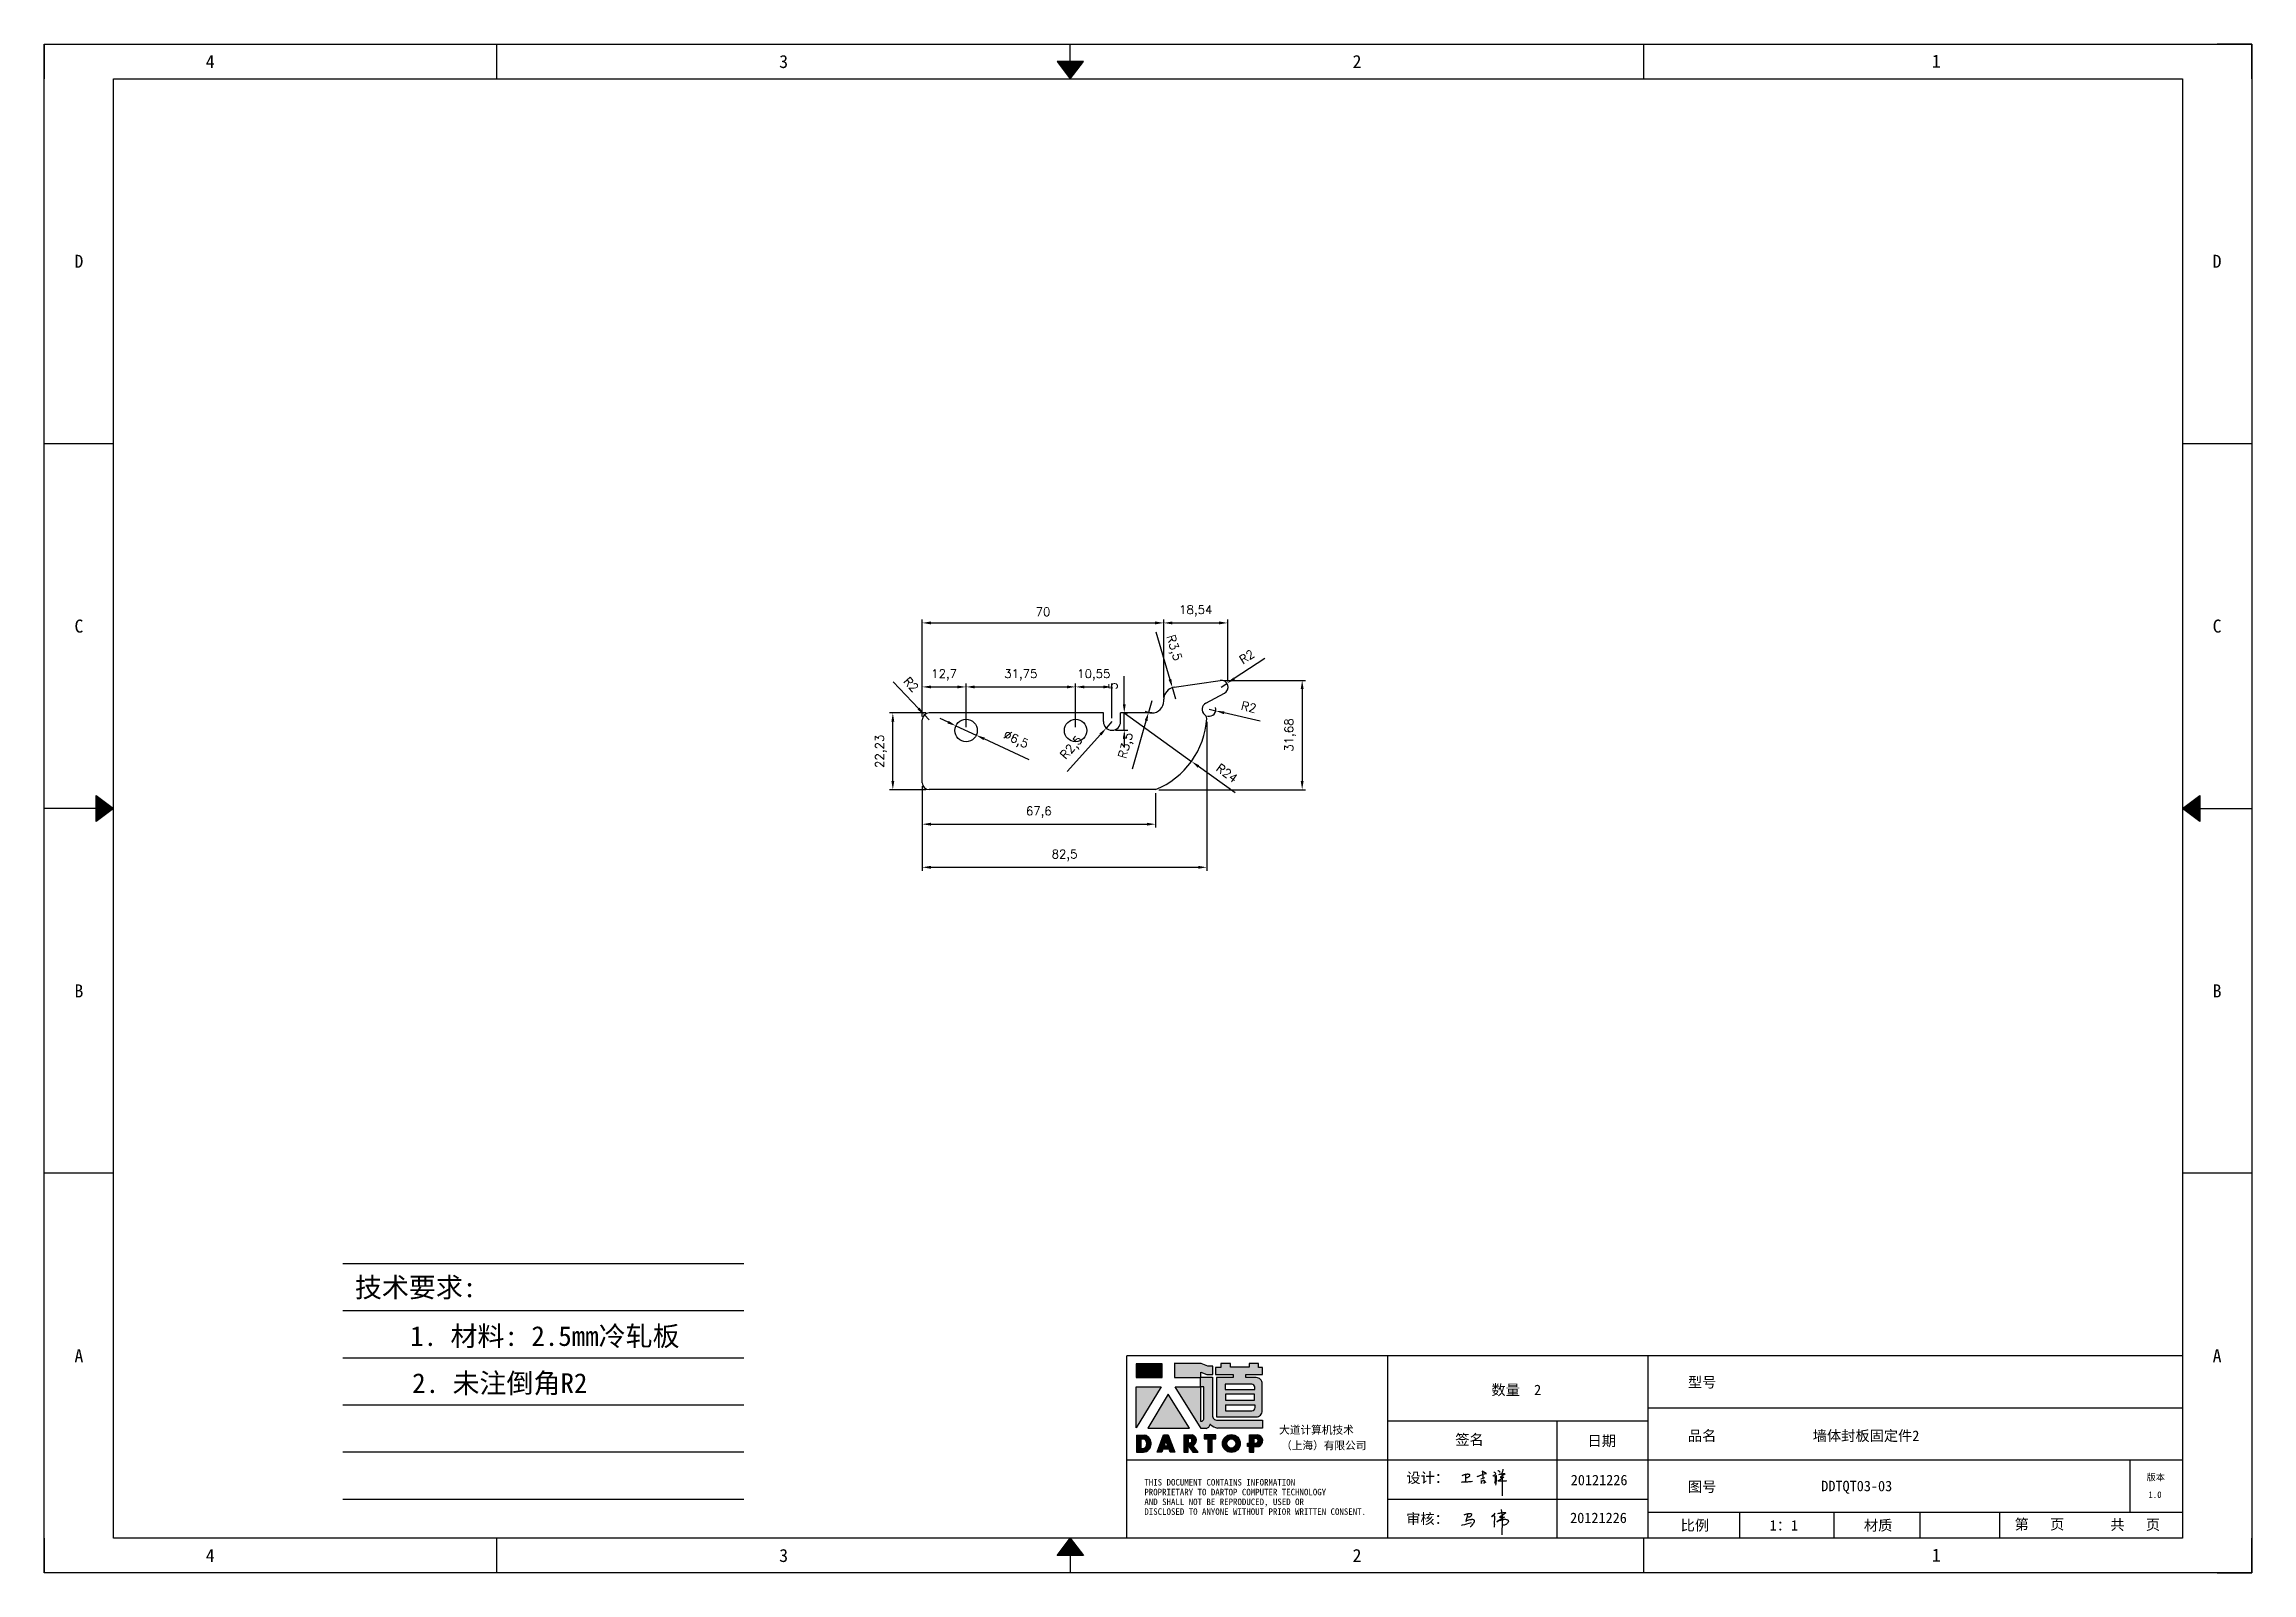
# Model space of a CAD drawing. Header units: millimetres. Extents: x 120943 to 145233, y 4425 to 40233.
# Drawn here: x 128532 to 129172, y 37625 to 38068 of the extents above; entities that cross this region are included whole.
import ezdxf
from ezdxf.enums import TextEntityAlignment as Align

# ---------------------------------------------------------------- set-up
doc = ezdxf.new("R2010")
doc.units = ezdxf.units.MM
doc.linetypes.add('DOT', pattern=[0.25, 0, -0.25])
doc.layers.add('4', color=7, linetype='Continuous')
doc.layers.add('print', color=30, linetype='Continuous')
doc.layers.add('dim', color=2, linetype='Continuous', lineweight=9)
doc.styles.add('Dartop', font='SIMFANG.TTF')
doc.styles.add('HZ', font='SimSun.ttf')
doc.styles.add('hzHT', font='SIMHEI.TTF')
doc.styles.get("Standard").update_dxf_attribs({"font": 'txt', "bigfont": 'gbcbig.shx'})
doc.dimstyles.new('0.5small', dxfattribs={"dimtxt": 2.5, "dimasz": 2.5, "dimexe": 1, "dimexo": 1, "dimgap": 2, "dimtad": 1, "dimtxsty": 'Standard', "dimcen": 2.5, "dimadec": 0, "dimazin": 0, "dimtfac": 1, "dimtmove": 0, "dimatfit": 3, "dimfxl": 1, "dimarcsym": 0})

msp = doc.modelspace()

# ---------------------------------------------------------------- texts
at = {"color": 0}
for s, height, style, p in [('4', 3.777, 'Dartop', (128579.876, 38063.012)), ('3', 3.777, 'Dartop', (128746.065, 38063.012)), ('2', 3.777, 'Dartop', (128912.253, 38063.012)), ('1', 3.777, 'Dartop', (129080.163, 38063.132)), ('D', 3.777, 'Dartop', (128541.814, 38005.098)), ('D', 3.777, 'Dartop', (129161.535, 38005.098)), ('C', 3.777, 'Dartop', (128541.814, 37899.342)), ('C', 3.777, 'Dartop', (129161.535, 37899.342)), ('B', 3.777, 'Dartop', (128541.814, 37793.586)), ('B', 3.777, 'Dartop', (129161.535, 37793.586)), ('A', 3.777, 'Dartop', (128541.814, 37687.83)), ('A', 3.777, 'Dartop', (129161.535, 37687.83)), ('型号', 3.0216, 'hzHT', (129012.283, 37680.144)), ('数量  2', 3.0216, 'hzHT', (128958.43, 37677.925)), ('签名', 3.0216, 'hzHT', (128944.857, 37663.525)), ('日期', 3.0216, 'hzHT', (128983.197, 37663.153)), ('品名', 3.0216, 'hzHT', (129012.283, 37664.632)), ('墙体封板固定件2', 3.0216, 'hzHT', (129059.79, 37664.632)), ('20121226', 3.0216, 'hzHT', (128982.422, 37651.794)), ('图号', 3.0216, 'hzHT', (129012.283, 37649.863)), ('DDTQT03-03', 3.0216, 'hzHT', (129057.091, 37650.06)), ('版本', 1.8885, 'hzHT', (129143.764, 37652.6)), ('1.0', 1.8885, 'Dartop', (129143.537, 37647.553)), ('20121226', 3.0216, 'hzHT', (128982.242, 37640.83)), ('比例', 3.0216, 'hzHT', (129010.176, 37638.65)), ('1：1', 3.0216, 'hzHT', (129035.975, 37638.65)), ('材质', 3.0216, 'hzHT', (129063.301, 37638.65)), ('第   页', 3.0216, 'hzHT', (129110.043, 37638.964)), ('共   页', 3.0216, 'hzHT', (129137.799, 37638.854)), ('4', 3.777, 'Dartop', (128579.876, 37629.916)), ('3', 3.777, 'Dartop', (128746.065, 37629.916)), ('2', 3.777, 'Dartop', (128912.253, 37629.916)), ('1', 3.777, 'Dartop', (129080.163, 37630.036))]:
    msp.add_text(s, height=height, dxfattribs=dict(at, style=style)).set_placement(p, align=Align.MIDDLE_CENTER)
at = {"style": 'HZ'}
for s, p in [('技术要求:', (128639.399, 37707.65)), ('     1. 材料: 2.5mm冷轧板', (128667.115, 37693.528)), ('2. 未注倒角R2       ', (128677.445, 37679.878))]:
    msp.add_text(s, height=5.733, dxfattribs=at).set_placement(p, align=Align.MIDDLE_CENTER)
at = {"color": 0, "style": 'hzHT'}
for s, height, p in [('THIS DOCUMENT CONTAINS INFORMATION', 1.8885, (128850.624, 37650.192)), ('设计：', 3.0216, (128926.552, 37650.936)), ('AND SHALL NOT BE REPRODUCED, USED OR', 1.8885, (128850.624, 37644.527)), ('DISCLOSED TO ANYONE WITHOUT PRIOR WRITTEN CONSENT.', 1.8885, (128850.624, 37641.694)), ('PROPRIETARY TO DARTOP COMPUTER TECHNOLOGY', 1.8885, (128850.624, 37647.359)), ('审核：', 3.0216, (128926.507, 37639.038))]:
    msp.add_text(s, height=height, dxfattribs=at).set_placement(p)
at = {"layer": '4', "color": 0, "style": 'hzHT'}
for s, p in [('大道计算机技术', (128889.684, 37665.192)), ('（上海）有限公司', (128890.254, 37660.675))]:
    msp.add_text(s, height=2.2662, dxfattribs=at).set_placement(p)

# ---------------------------------------------------------------- blocks, each defined once
blk = doc.blocks.new('*U5')
at = {"color": 254, "linetype": 'Continuous', "extrusion": (0, 0, -1)}
for points in [[(-17, 0.333), (-16.812, 0.25), (-17, 0.5)], [(-17, 0.333), (-17.188, 0.25), (-16.812, 0.25)], [(-17, 0.333), (-17, 0.5), (-17.188, 0.25)]]:
    blk.add_solid(points, dxfattribs=at)
blk = doc.blocks.new('*U4')
at = {"color": 254, "linetype": 'Continuous', "extrusion": (0, 0, -1)}
for points in [[(-33.167, 11), (-33, 11), (-33.25, 11.188)], [(-33.167, 11), (-33.25, 11.188), (-33.25, 10.812)], [(-33.167, 11), (-33.25, 10.812), (-33, 11)]]:
    blk.add_solid(points, dxfattribs=at)
blk = doc.blocks.new('*U6')
at = {"color": 254, "linetype": 'Continuous'}
for points in [[(17, 21.667), (17.188, 21.75), (16.812, 21.75)], [(17, 21.667), (16.812, 21.75), (17, 21.5)], [(17, 21.667), (17, 21.5), (17.188, 21.75)]]:
    blk.add_solid(points, dxfattribs=at)
blk = doc.blocks.new('*U3')
at = {"color": 254, "linetype": 'Continuous', "extrusion": (0, 0, -1)}
for points in [[(-0.833, 11), (-0.75, 10.812), (-0.75, 11.188)], [(-0.833, 11), (-0.75, 11.188), (-1, 11)], [(-0.833, 11), (-1, 11), (-0.75, 10.812)]]:
    blk.add_solid(points, dxfattribs=at)
blk = doc.blocks.new('dadao')
for p, q in [((48, 19.2), (44.9, 10.4)), ((44.9, 10.4), (51.2, 10.4)), ((51.2, 10.4), (48, 19.2))]:
    blk.add_line(p, q)
for points in [[(41.8, 121.6), (41.8, 143.7), (-0.4, 143.7), (-0.4, 121.6), (41.8, 121.6)], [(104.8, 122), (104.8, 130.3), (114.1, 126.3), (124.2, 126.3), (124.2, 139.6), (115.9, 139.6), (105.1, 143.9), (61.5, 143.9)], [(61.7, 144), (61.7, 121.3), (103.9, 121.3)], [(113.4, 38.7), (105.1, 38.7), (63, 106.5), (103.9, 106.5), (103.9, 120.9), (103.9, 121.3)], [(109.7, 53.6), (109.7, 106.2), (104.3, 106.2), (104.3, 50.4), (106.6, 50.4)], [(144.6, 94.4), (144.6, 84.8), (192, 84.8), (192, 94.1), (144.9, 94.1)], [(120.2, 45), (119.5, 45), (119.5, 44.6)], [(0, 28), (0, 0), (11.8, 0)], [(0.1, 28), (14, 28)], [(7.1, 21.8), (7.1, 6.1), (12, 6.1)], [(7.1, 21.8), (11.4, 21.8)], [(76.8, 28.2), (76.8, 0), (84.1, 0), (84.1, 11.1), (91.6, -0.1), (100.3, -0.1), (91.7, 11.1)], [(76.8, 28.2), (90.6, 28.2)], [(84, 22.7), (84, 15.3), (87.2, 15.3)], [(84, 22.7), (87.3, 22.7)], [(183.7, 0), (183.7, 9.6), (180.6, 9.6), (180.6, 14.9), (183.8, 14.9), (183.8, 28.1), (196.1, 28.1), (196.5, 28.1)], [(183.7, 0), (190.9, 0), (190.9, 9.6), (198.8, 9.6)], [(194.9, 22.3), (190.8, 22.3), (190.8, 15), (194.4, 15)]]:
    blk.add_lwpolyline(points)
blk.add_lwpolyline([(137.1, 144.2), (137.1, 137.9), (128.3, 137.9), (128.3, 126.5), (157.3, 126.5), (157.3, 121.5), (130.3, 121.5), (130.3, 57.5), (194.4, 57.5, 0.414214), (204.4, 67.5), (204.4, 111.3, 0.414214), (194.4, 121.3), (177.5, 121.3), (177.5, 126.3), (204.7, 126.3), (204.7, 137.7), (198.2, 137.7), (198.2, 143.9), (183.3, 143.9), (183.3, 138), (153, 138), (153, 144.2), (137.1, 144.2)], format="xyb", close=True)
for points in [[(104.8, 122), (123.4, 122), (123.4, 60, 0.414214), (131.4, 52), (204.8, 52), (204.8, 39.1), (131.7, 39.1)], [(144.3, 110.8), (144.3, 101.8), (192.3, 101.8), (192.3, 105.5, 0.414214), (187.3, 110.5), (144.3, 110.5)], [(144.6, 77), (144.6, 67.5), (187.6, 67.5, 0.414214), (192.6, 72.5), (192.6, 76.4), (144.6, 76.4)]]:
    blk.add_lwpolyline(points, format="xyb")
for points in [[(-0.3, 106.2), (40.4, 106.2), (-0.3, 39.7), (-0.3, 106.2)], [(51.7, 94.1), (18.4, 39.3), (86.2, 39.3)], [(43.8, 28.2), (51.8, 28.2), (62.6, -0.1), (55, -0.1), (53.2, 5), (42.9, 5), (41.1, 0), (33.6, 0)], [(110, 28.1), (110, 21.9), (116, 21.9), (116, -0.1), (123.2, -0.1), (123.2, 22), (129.2, 22), (129.2, 28.1), (110, 28.1)]]:
    blk.add_lwpolyline(points, close=True)
for radius in [14.5, 7.44]:
    blk.add_circle((154.2, 14.2), radius)
for centre, radius, start, end in [((99.2, 60.7), 12.6, 305.6399, 325.969), ((111.6, 46.7), 8.19, 282.9811, 347.6627), ((136, 61.7), 22.9, 226.7358, 259.3209), ((8.5, 13.9), 8.49, 294.2143, 69.7177), ((9.6, 14.2), 14.4, 278.6604, 72.3203), ((86.4, 19), 3.8, 282.527, 76.7196), ((88.6, 19.4), 8.95, 290.6073, 77.2124), ((193.7, 18.7), 3.8, 280.9891, 72.5513), ((195.7, 18.6), 9.51, 288.8959, 85.2442)]:
    blk.add_arc(centre, radius, start, end)
blk = doc.blocks.new('h')
for p, q in [((20768.1, -2360.9), (20773, -2359.1)), ((20769.5, -2366.9), (20769.8, -2370.6)), ((20769.8, -2370.6), (20770.9, -2378)), ((20770.9, -2378), (20771.5, -2370.6)), ((20772.4, -2369.3), (20774.9, -2367.8)), ((20773, -2359.1), (20784.1, -2355.2)), ((20773.3, -2331.8), (20775.3, -2338.7)), ((20789.1, -2340.9), (20773.5, -2331.9)), ((20775.3, -2338.7), (20775.6, -2351.2)), ((20775.6, -2351.2), (20775.5, -2357.3)), ((20782.2, -2369.2), (20780, -2377.1)), ((20780, -2377.1), (20788.3, -2371.3)), ((20780.1, -2366.4), (20780.8, -2366.4)), ((20781.9, -2367.4), (20782.2, -2369.2)), ((20845.7, -2343.5), (20848.4, -2353)), ((20848.9, -2370.3), (20847.9, -2424)), ((20848.4, -2353), (20848.9, -2370.3))]:
    blk.add_line(p, q)
for points in [[(20696.6, -2372.4, 0.002073), (20710.6, -2371.9, 0.016137), (20719.6, -2371.3, 0.008314), (20736.9, -2369.3)], [(20699.1, -2348.2, -0.029745), (20704.6, -2345.4, -0.046842), (20708.4, -2344.2, -0.00919), (20714.3, -2343, -0.018517), (20717.2, -2342.5, -0.037841), (20720.3, -2342.4, -0.039541), (20723.2, -2342.8, -0.149785), (20726, -2344.3, -0.204935), (20726.9, -2346.6, -0.074872), (20726.5, -2348.3, -0.061615), (20725.6, -2350.3, -0.034204), (20723.8, -2352.6, -0.045776), (20722.3, -2354.1, -0.054985), (20720.4, -2355.3, -0.036348), (20717.3, -2356.5, -0.067752), (20715.7, -2356.8, -0.043553), (20713.2, -2356.7)], [(20755, -2351.9, -0.024077), (20759.9, -2350.1, -0.013147), (20768.7, -2346.5, -0.00522), (20775.4, -2344.1, -0.018517), (20777.3, -2343.4, -0.008274), (20786.3, -2341, -0.039541), (20788.3, -2340.8, -0.079216), (20789.4, -2341, -0.204935)], [(20813.5, -2350.1, 0.007348), (20815.9, -2348.7, 0.008421), (20818, -2347.3, 0.009459), (20819.7, -2346.2, -0.016325), (20820.7, -2345.5, -0.173771), (20821.8, -2345.3, -0.085159), (20823.9, -2346, -0.125883), (20826, -2347.9, -0.160659), (20826.6, -2350.1, -0.010447), (20826.5, -2352.3, -0.008247), (20826.2, -2355.1, -0.002698), (20825.3, -2374, 0.001562), (20823.9, -2383.7, 0.016137)], [(20816.8, -2335, -0.053561), (20819.6, -2336.1, -0.075272), (20821.3, -2337.3, -0.005295), (20822.5, -2338.5, -0.009337), (20823.1, -2339.1, -0.026146), (20823.7, -2339.8, -0.016644), (20824.5, -2340.9)], [(20832.1, -2329.2, -0.053561), (20834.9, -2330.3, -0.075272), (20836.7, -2331.5, -0.005295), (20837.8, -2332.6, -0.009337), (20838.5, -2333.3, -0.026146), (20839, -2334, -0.016644), (20839.8, -2335.1)], [(20836, -2343.7, -0.02797), (20842.1, -2342.6, -0.048868), (20845.6, -2342.2, -0.00919), (20851.1, -2341.4, -0.018517), (20853.9, -2341.1, -0.037841), (20856.7, -2341.2, -0.039541), (20859.4, -2341.6, -0.018282), (20840.6, -2354.7, -0.000937)], [(20847.6, -2340.2, 0.021784), (20849.6, -2335.9, 0.028296), (20850.8, -2332.4, 0.008136), (20851.9, -2328.2, 0.028913), (20852.2, -2327, 0.08193), (20852.1, -2325.9, 0.075058), (20851.7, -2324.7, 0.275043)]]:
    blk.add_lwpolyline(points, format="xyb")
for points in [[(20711.3, -2343.5), (20711.3, -2343.5), (20711.5, -2355.8), (20710.7, -2368), (20710.6, -2371.9)], [(20821.5, -2350.6), (20822.4, -2359.2), (20822.2, -2364.9), (20821.7, -2369), (20821.3, -2376.3), (20823.6, -2368.5), (20827.2, -2366.3), (20829.5, -2366.3)], [(20840.6, -2354.7), (20850, -2354.7), (20855, -2354.3), (20845.9, -2361.1), (20840.5, -2364), (20833, -2367.5), (20863.2, -2367.4), (20865.9, -2367.3)]]:
    blk.add_lwpolyline(points)
for centre, radius, start, end in [((20773.7, -2371.2), 2.3, 121.9907, 163.60158), ((20787.5, -2406), 40.3, 100.61827, 108.24823), ((20780.8, -2367.6), 1.15, 9.4675, 90)]:
    blk.add_arc(centre, radius, start, end)
blk = doc.blocks.new('*D72')
at = {"layer": 'Defpoints', "color": 0}
for p in [(128868.74, 37872.6), (128786.24, 37853.92), (128868.74, 37829.42)]:
    blk.add_point(p, dxfattribs=at)
at = {"layer": 'dim', "color": 0, "lineweight": -2}
for p, q in [((128868.74, 37871.6), (128868.74, 37828.42)), ((128786.24, 37852.92), (128786.24, 37828.42)), ((128788.74, 37829.42), (128866.24, 37829.42))]:
    blk.add_line(p, q, dxfattribs=at)
at = {"layer": 'dim', "color": 0}
for points in [[(128788.74, 37829.83), (128788.74, 37829), (128786.24, 37829.42)], [(128866.24, 37829.83), (128866.24, 37829), (128868.74, 37829.42)]]:
    blk.add_solid(points, dxfattribs=at)
at = {"layer": 'dim', "color": 0, "insert": (128827.49, 37832.87), "char_height": 2.5, "attachment_point": 5}
blk.add_mtext('82,5', dxfattribs=at)
blk = doc.blocks.new('*D73')
at = {"layer": 'Defpoints', "color": 0}
for p in [(128795.99, 37870.44), (128801.89, 37867.71)]:
    blk.add_point(p, dxfattribs=at)
at = {"layer": 'dim', "color": 0, "lineweight": -2}
for p, q in [((128793.73, 37871.49), (128791.46, 37872.54)), ((128795.99, 37870.44), (128801.89, 37867.71)), ((128817.25, 37860.6), (128804.16, 37866.66))]:
    blk.add_line(p, q, dxfattribs=at)
at = {"layer": 'dim', "color": 0}
for points in [[(128793.9, 37871.87), (128793.55, 37871.11), (128795.99, 37870.44)], [(128804.34, 37867.04), (128803.99, 37866.28), (128801.89, 37867.71)]]:
    blk.add_solid(points, dxfattribs=at)
at = {"layer": 'dim', "color": 0, "insert": (128813.29, 37866.24), "char_height": 2.5, "attachment_point": 5, "rotation": 335.16241}
blk.add_mtext('∅6,5', dxfattribs=at)
blk = doc.blocks.new('*D74')
at = {"layer": 'Defpoints', "color": 0}
for p in [(128777.72, 37874.15), (128788.24, 37874.15), (128788.24, 37851.92)]:
    blk.add_point(p, dxfattribs=at)
at = {"layer": 'dim', "color": 0, "lineweight": -2}
for p, q in [((128787.24, 37874.15), (128776.72, 37874.15)), ((128777.72, 37854.42), (128777.72, 37871.65)), ((128787.24, 37851.92), (128776.72, 37851.92))]:
    blk.add_line(p, q, dxfattribs=at)
at = {"layer": 'dim', "color": 0}
for points in [[(128777.3, 37871.65), (128778.13, 37871.65), (128777.72, 37874.15)], [(128777.3, 37854.42), (128778.13, 37854.42), (128777.72, 37851.92)]]:
    blk.add_solid(points, dxfattribs=at)
at = {"layer": 'dim', "color": 0, "insert": (128774.26, 37863.04), "char_height": 2.5, "attachment_point": 5, "rotation": 90}
blk.add_mtext('22,23', dxfattribs=at)
blk = doc.blocks.new('*D38')
at = {"layer": 'Defpoints', "color": 0}
for p in [(128844.79, 37874.15), (128864.26, 37860.12)]:
    blk.add_point(p, dxfattribs=at)
at = {"layer": 'dim', "color": 0, "lineweight": -2}
for p, q in [((128844.79, 37874.15), (128864.26, 37860.12)), ((128876.97, 37850.96), (128866.29, 37858.66))]:
    blk.add_line(p, q, dxfattribs=at)
at = {"layer": 'dim', "color": 0}
blk.add_solid([(128866.54, 37859), (128866.05, 37858.32), (128864.26, 37860.12)], dxfattribs=at)
at = {"layer": 'dim', "color": 0, "insert": (128874.55, 37856.72), "char_height": 2.5, "attachment_point": 5, "rotation": 324.21758}
blk.add_mtext('R24', dxfattribs=at)
blk = doc.blocks.new('*D39')
at = {"layer": 'Defpoints', "color": 0}
for p in [(128786.87, 37873.61), (128788.24, 37872.15)]:
    blk.add_point(p, dxfattribs=at)
at = {"layer": 'dim', "color": 0, "lineweight": -2}
for p, q in [((128777.83, 37883.18), (128785.15, 37875.43)), ((128788.24, 37872.15), (128786.87, 37873.61))]:
    blk.add_line(p, q, dxfattribs=at)
at = {"layer": 'dim', "color": 0}
blk.add_solid([(128785.46, 37875.71), (128784.85, 37875.14), (128786.87, 37873.61)], dxfattribs=at)
at = {"layer": 'dim', "color": 0, "insert": (128783, 37882.44), "char_height": 2.5, "attachment_point": 5, "rotation": 313.35848}
blk.add_mtext('R2', dxfattribs=at)
blk = doc.blocks.new('*D75')
at = {"layer": 'Defpoints', "color": 0}
for p in [(128798.94, 37881.71), (128786.24, 37872.15), (128798.94, 37869.07)]:
    blk.add_point(p, dxfattribs=at)
at = {"layer": 'dim', "color": 0, "lineweight": -2}
for p, q in [((128786.24, 37873.15), (128786.24, 37882.71)), ((128788.74, 37881.71), (128796.44, 37881.71)), ((128798.94, 37870.07), (128798.94, 37882.71))]:
    blk.add_line(p, q, dxfattribs=at)
at = {"layer": 'dim', "color": 0}
for points in [[(128788.74, 37882.12), (128788.74, 37881.29), (128786.24, 37881.71)], [(128796.44, 37882.12), (128796.44, 37881.29), (128798.94, 37881.71)]]:
    blk.add_solid(points, dxfattribs=at)
at = {"layer": 'dim', "color": 0, "insert": (128792.59, 37885.17), "char_height": 2.5, "attachment_point": 5}
blk.add_mtext('12,7', dxfattribs=at)
blk = doc.blocks.new('*D76')
at = {"layer": 'Defpoints', "color": 0}
for p in [(128830.69, 37881.71), (128798.94, 37869.07), (128830.69, 37869.07)]:
    blk.add_point(p, dxfattribs=at)
at = {"layer": 'dim', "color": 0, "lineweight": -2}
for p, q in [((128798.94, 37870.07), (128798.94, 37882.71)), ((128801.44, 37881.71), (128828.19, 37881.71)), ((128830.69, 37870.07), (128830.69, 37882.71))]:
    blk.add_line(p, q, dxfattribs=at)
at = {"layer": 'dim', "color": 0}
for points in [[(128801.44, 37882.12), (128801.44, 37881.29), (128798.94, 37881.71)], [(128828.19, 37882.12), (128828.19, 37881.29), (128830.69, 37881.71)]]:
    blk.add_solid(points, dxfattribs=at)
at = {"layer": 'dim', "color": 0, "insert": (128814.82, 37885.17), "char_height": 2.5, "attachment_point": 5}
blk.add_mtext('31,75', dxfattribs=at)
blk = doc.blocks.new('*D77')
at = {"layer": 'Defpoints', "color": 0}
for p in [(128841.24, 37881.71), (128830.69, 37869.07), (128841.24, 37871.65)]:
    blk.add_point(p, dxfattribs=at)
at = {"layer": 'dim', "color": 0, "lineweight": -2}
for p, q in [((128830.69, 37870.07), (128830.69, 37882.71)), ((128833.19, 37881.71), (128838.74, 37881.71)), ((128841.24, 37872.65), (128841.24, 37882.71))]:
    blk.add_line(p, q, dxfattribs=at)
at = {"layer": 'dim', "color": 0}
for points in [[(128833.19, 37882.12), (128833.19, 37881.29), (128830.69, 37881.71)], [(128838.74, 37882.12), (128838.74, 37881.29), (128841.24, 37881.71)]]:
    blk.add_solid(points, dxfattribs=at)
at = {"layer": 'dim', "color": 0, "insert": (128835.97, 37885.17), "char_height": 2.5, "attachment_point": 5}
blk.add_mtext('10,55', dxfattribs=at)
blk = doc.blocks.new('*D78')
at = {"layer": 'Defpoints', "color": 0}
for p in [(128839.58, 37869.79), (128841.24, 37871.65)]:
    blk.add_point(p, dxfattribs=at)
at = {"layer": 'dim', "color": 0, "lineweight": -2}
for p, q in [((128828.29, 37857.19), (128837.91, 37867.93)), ((128841.24, 37871.65), (128839.58, 37869.79))]:
    blk.add_line(p, q, dxfattribs=at)
at = {"layer": 'dim', "color": 0}
blk.add_solid([(128837.6, 37868.21), (128838.22, 37867.65), (128839.58, 37869.79)], dxfattribs=at)
at = {"layer": 'dim', "color": 0, "insert": (128829.69, 37863.94), "char_height": 2.5, "attachment_point": 5, "rotation": 48.156}
blk.add_mtext('R2,5', dxfattribs=at)
blk = doc.blocks.new('*D79')
at = {"layer": 'Defpoints', "color": 0}
for p in [(128843.74, 37874.15), (128844.79, 37874.15), (128841.24, 37869.15)]:
    blk.add_point(p, dxfattribs=at)
at = {"layer": 'dim', "color": 0, "lineweight": -2}
for p, q in [((128844.79, 37876.65), (128844.79, 37884.82)), ((128844.74, 37874.15), (128845.79, 37874.15)), ((128844.79, 37869.15), (128844.79, 37874.15)), ((128842.24, 37869.15), (128845.79, 37869.15)), ((128844.79, 37866.65), (128844.79, 37864.15))]:
    blk.add_line(p, q, dxfattribs=at)
at = {"layer": 'dim', "color": 0}
for points in [[(128844.38, 37876.65), (128845.21, 37876.65), (128844.79, 37874.15)], [(128844.38, 37866.65), (128845.21, 37866.65), (128844.79, 37869.15)]]:
    blk.add_solid(points, dxfattribs=at)
at = {"layer": 'dim', "color": 0, "insert": (128841.54, 37881.99), "char_height": 2.5, "attachment_point": 5, "rotation": 90}
blk.add_mtext('5', dxfattribs=at)
blk = doc.blocks.new('*D40')
at = {"layer": 'Defpoints', "color": 0}
for p in [(128851.8, 37874.28), (128852.74, 37877.65)]:
    blk.add_point(p, dxfattribs=at)
at = {"layer": 'dim', "color": 0, "lineweight": -2}
for p, q in [((128852.74, 37877.65), (128851.8, 37874.28)), ((128847.23, 37858), (128851.12, 37871.88))]:
    blk.add_line(p, q, dxfattribs=at)
blk.add_arc((128852.74, 37877.65), 3.5, 237.95687, 270, dxfattribs=at)
at = {"layer": 'dim', "color": 0}
blk.add_solid([(128850.72, 37871.99), (128851.52, 37871.76), (128851.8, 37874.28)], dxfattribs=at)
at = {"layer": 'dim', "color": 0, "insert": (128845.51, 37864.67), "char_height": 2.5, "attachment_point": 5, "rotation": 74.32709}
blk.add_mtext('R3,5', dxfattribs=at)
blk = doc.blocks.new('*D41')
at = {"layer": 'Defpoints', "color": 0}
for p in [(128858.75, 37881.5), (128859.74, 37878.14)]:
    blk.add_point(p, dxfattribs=at)
at = {"layer": 'dim', "color": 0, "lineweight": -2}
for p, q in [((128853.95, 37897.72), (128858.04, 37883.89)), ((128859.74, 37878.14), (128858.75, 37881.5))]:
    blk.add_line(p, q, dxfattribs=at)
at = {"layer": 'dim', "color": 0}
blk.add_solid([(128858.44, 37884.01), (128857.64, 37883.78), (128858.75, 37881.5)], dxfattribs=at)
at = {"layer": 'dim', "color": 0, "insert": (128858.96, 37892.99), "char_height": 2.5, "attachment_point": 5, "rotation": 286.47429}
blk.add_mtext('R3,5', dxfattribs=at)
blk = doc.blocks.new('*D42')
at = {"layer": 'Defpoints', "color": 0}
for p in [(128872.88, 37881.63), (128874.55, 37882.73)]:
    blk.add_point(p, dxfattribs=at)
at = {"layer": 'dim', "color": 0, "lineweight": -2}
for p, q in [((128885.53, 37889.99), (128876.63, 37884.11)), ((128872.88, 37881.63), (128874.55, 37882.73))]:
    blk.add_line(p, q, dxfattribs=at)
at = {"layer": 'dim', "color": 0}
blk.add_solid([(128876.41, 37884.46), (128876.86, 37883.76), (128874.55, 37882.73)], dxfattribs=at)
at = {"layer": 'dim', "color": 0, "insert": (128880.33, 37890.45), "char_height": 2.5, "attachment_point": 5, "rotation": 33.46532}
blk.add_mtext('R2', dxfattribs=at)
blk = doc.blocks.new('*D43')
at = {"layer": 'Defpoints', "color": 0}
for p in [(128869.36, 37875.22), (128871.31, 37874.77)]:
    blk.add_point(p, dxfattribs=at)
at = {"layer": 'dim', "color": 0, "lineweight": -2}
for p, q in [((128869.36, 37875.22), (128871.31, 37874.77)), ((128884.14, 37871.79), (128873.75, 37874.2))]:
    blk.add_line(p, q, dxfattribs=at)
blk.add_arc((128869.36, 37875.22), 2, 258.65647, 15.57803, dxfattribs=at)
at = {"layer": 'dim', "color": 0}
blk.add_solid([(128873.84, 37874.61), (128873.65, 37873.8), (128871.31, 37874.77)], dxfattribs=at)
at = {"layer": 'dim', "color": 0, "insert": (128880.9, 37875.88), "char_height": 2.5, "attachment_point": 5, "rotation": 346.93014}
blk.add_mtext('R2', dxfattribs=at)
blk = doc.blocks.new('*D80')
at = {"layer": 'Defpoints', "color": 0}
for p in [(128872.58, 37883.61), (128853.84, 37851.92), (128896.36, 37851.92)]:
    blk.add_point(p, dxfattribs=at)
at = {"layer": 'dim', "color": 0, "lineweight": -2}
for p, q in [((128873.58, 37883.61), (128897.36, 37883.61)), ((128896.36, 37881.11), (128896.36, 37854.42)), ((128854.84, 37851.92), (128897.36, 37851.92))]:
    blk.add_line(p, q, dxfattribs=at)
at = {"layer": 'dim', "color": 0}
for points in [[(128895.94, 37881.11), (128896.77, 37881.11), (128896.36, 37883.61)], [(128895.94, 37854.42), (128896.77, 37854.42), (128896.36, 37851.92)]]:
    blk.add_solid(points, dxfattribs=at)
at = {"layer": 'dim', "color": 0, "insert": (128892.9, 37867.76), "char_height": 2.5, "attachment_point": 5, "rotation": 90}
blk.add_mtext('31,68', dxfattribs=at)
blk = doc.blocks.new('*D81')
at = {"layer": 'Defpoints', "color": 0}
for p in [(128874.78, 37900.26), (128874.78, 37882.26), (128856.24, 37878.14)]:
    blk.add_point(p, dxfattribs=at)
at = {"layer": 'dim', "color": 0, "lineweight": -2}
for p, q in [((128856.24, 37879.14), (128856.24, 37901.26)), ((128858.74, 37900.26), (128872.28, 37900.26)), ((128874.78, 37883.26), (128874.78, 37901.26))]:
    blk.add_line(p, q, dxfattribs=at)
at = {"layer": 'dim', "color": 0}
for points in [[(128858.74, 37900.68), (128858.74, 37899.84), (128856.24, 37900.26)], [(128872.28, 37900.68), (128872.28, 37899.84), (128874.78, 37900.26)]]:
    blk.add_solid(points, dxfattribs=at)
at = {"layer": 'dim', "color": 0, "insert": (128865.51, 37903.72), "char_height": 2.5, "attachment_point": 5}
blk.add_mtext('18,54', dxfattribs=at)
blk = doc.blocks.new('*D101')
at = {"layer": 'Defpoints', "color": 0}
for p in [(128856.24, 37900.26), (128856.24, 37877.65), (128786.24, 37872.15)]:
    blk.add_point(p, dxfattribs=at)
at = {"layer": 'dim', "color": 0, "lineweight": -2}
for p, q in [((128786.24, 37873.15), (128786.24, 37901.26)), ((128788.74, 37900.26), (128853.74, 37900.26)), ((128856.24, 37878.65), (128856.24, 37901.26))]:
    blk.add_line(p, q, dxfattribs=at)
at = {"layer": 'dim', "color": 0}
for points in [[(128788.74, 37900.68), (128788.74, 37899.84), (128786.24, 37900.26)], [(128853.74, 37900.68), (128853.74, 37899.84), (128856.24, 37900.26)]]:
    blk.add_solid(points, dxfattribs=at)
at = {"layer": 'dim', "color": 0, "insert": (128821.24, 37903.51), "char_height": 2.5, "attachment_point": 5}
blk.add_mtext('70', dxfattribs=at)
blk = doc.blocks.new('*D102')
at = {"layer": 'Defpoints', "color": 0}
for p in [(128786.24, 37853.92), (128853.84, 37851.92), (128853.84, 37841.91)]:
    blk.add_point(p, dxfattribs=at)
at = {"layer": 'dim', "color": 0, "lineweight": -2}
for p, q in [((128786.24, 37852.92), (128786.24, 37840.91)), ((128853.84, 37850.92), (128853.84, 37840.91)), ((128788.74, 37841.91), (128851.34, 37841.91))]:
    blk.add_line(p, q, dxfattribs=at)
at = {"layer": 'dim', "color": 0}
for points in [[(128788.74, 37842.33), (128788.74, 37841.5), (128786.24, 37841.91)], [(128851.34, 37842.33), (128851.34, 37841.5), (128853.84, 37841.91)]]:
    blk.add_solid(points, dxfattribs=at)
at = {"layer": 'dim', "color": 0, "insert": (128820.04, 37845.37), "char_height": 2.5, "attachment_point": 5}
blk.add_mtext('67,6', dxfattribs=at)

# ---------------------------------------------------------------- dimensions: what is measured, and where the dimension line sits
at = {"layer": 'dim'}
for base, p1, p2, picture, middle in [((128856.244, 37900.261), (128786.244, 37872.154), (128856.244, 37877.654), '*D101', (128821.244, 37903.511)), ((128874.78, 37900.261), (128856.244, 37878.14), (128874.78, 37882.256), '*D81', (128865.512, 37903.719)), ((128830.694, 37881.708), (128798.944, 37869.074), (128830.694, 37869.074), '*D76', (128814.819, 37885.166)), ((128853.84, 37841.912), (128786.244, 37853.924), (128853.84, 37851.924), '*D102', (128820.042, 37845.37))]:
    dim = msp.add_linear_dim(base=base, p1=p1, p2=p2, dimstyle='0.5small', override={"dimpost": '\\X'}, dxfattribs=at)
    dim.commit()
    dim.dimension.update_dxf_attribs({"geometry": picture, "text_midpoint": middle})
for center, mpoint, picture, middle in [((128859.744, 37878.14), (128858.751, 37881.496), '*D41', (128858.96, 37892.986)), ((128872.881, 37881.628), (128874.549, 37882.73), '*D42', (128880.335, 37890.45)), ((128788.244, 37872.154), (128786.871, 37873.608), '*D39', (128782.998, 37882.444)), ((128852.744, 37877.654), (128851.798, 37874.284), '*D40', (128845.508, 37864.668)), ((128844.794, 37874.154), (128864.264, 37860.121), '*D38', (128874.547, 37856.716)), ((128869.365, 37875.219), (128871.313, 37874.767), '*D43', (128880.896, 37875.878)), ((128841.244, 37871.654), (128839.576, 37869.792), '*D78', (128829.69, 37863.935))]:
    dim = msp.add_radius_dim(center=center, mpoint=mpoint, dimstyle='0.5small', override={"dimpost": '\\X'}, dxfattribs=at)
    dim.commit()
    dim.dimension.update_dxf_attribs({"geometry": picture, "text_midpoint": middle})
for base, p1, p2, picture, middle in [((128798.944, 37881.708), (128786.244, 37872.154), (128798.944, 37869.074), '*D75', (128792.594, 37881.708)), ((128841.244, 37881.708), (128830.694, 37869.074), (128841.244, 37871.654), '*D77', (128835.969, 37881.708)), ((128868.744, 37829.417), (128786.244, 37853.924), (128868.744, 37872.6), '*D72', (128827.494, 37829.417))]:
    dim = msp.add_linear_dim(base=base, p1=p1, p2=p2, dimstyle='0.5small', override={"dimpost": '\\X'}, dxfattribs=at)
    dim.commit()
    dim.dimension.update_dxf_attribs({"geometry": picture, "text_midpoint": middle, "dimtype": 160})
for base, p1, p2, picture, middle in [((128844.794, 37874.154), (128841.244, 37869.154), (128843.744, 37874.154), '*D79', (128841.544, 37881.988)), ((128896.356, 37851.924), (128872.584, 37883.605), (128853.84, 37851.924), '*D80', (128892.898, 37867.765)), ((128777.717, 37874.154), (128788.244, 37851.924), (128788.244, 37874.154), '*D74', (128774.258, 37863.039))]:
    dim = msp.add_linear_dim(base=base, p1=p1, p2=p2, angle=90, dimstyle='0.5small', override={"dimpost": '\\X'}, dxfattribs=at)
    dim.commit()
    dim.dimension.update_dxf_attribs({"geometry": picture, "text_midpoint": middle})
dim = msp.add_diameter_dim_2p(p1=(128795.995, 37870.439), p2=(128801.893, 37867.709), dimstyle='0.5small', override={"dimpost": '\\X'}, dxfattribs=at)
dim.commit()
dim.dimension.update_dxf_attribs({"geometry": '*D73', "text_midpoint": (128813.291, 37866.245)})

# ---------------------------------------------------------------- hatches: boundary and pattern name
for points in [[(128855.766, 37685.491), (128848.233, 37685.491), (128848.233, 37681.555), (128855.766, 37681.555)], [(128855.524, 37678.801), (128848.253, 37678.801), (128848.253, 37666.929)], [(128857.539, 37676.646), (128851.596, 37666.85), (128863.698, 37666.85)], [(128871.383, 37664.846), (128867.944, 37664.846), (128867.944, 37663.755), (128869.017, 37663.755), (128869.017, 37659.822), (128870.302, 37659.822), (128870.302, 37663.757), (128871.383, 37663.757)]]:
    msp.add_hatch(color=0).paths.add_polyline_path(points)
h = msp.add_hatch(color=0)
h.paths.add_polyline_path([(128867.025, 37683.099), (128868.687, 37682.38), (128870.485, 37682.38), (128870.485, 37684.76), (128869.002, 37684.76), (128867.07, 37685.523), (128859.326, 37685.523), (128859.326, 37681.499), (128866.86, 37681.499), (128866.86, 37681.418), (128866.86, 37678.846), (128859.554, 37678.846), (128867.069, 37666.752), (128868.557, 37666.752, 0.2793748), (128869.644, 37667.808), (128869.644, 37667.864), (128869.775, 37667.864, 0.1431454), (128871.824, 37666.821), (128884.882, 37666.821), (128884.882, 37669.115), (128871.768, 37669.115, -0.4142136), (128870.34, 37670.543), (128870.34, 37681.626), (128867.025, 37681.626)])
h.paths.add_polyline_path([(128866.936, 37678.794), (128867.894, 37678.794), (128867.894, 37669.408, -0.0889357), (128867.339, 37668.837), (128866.933, 37668.837)], flags=16)
h = msp.add_hatch(color=0)
h.paths.add_polyline_path([(128884.86, 37684.427), (128883.698, 37684.427), (128883.698, 37685.532), (128881.042, 37685.532), (128881.042, 37684.482), (128875.62, 37684.482), (128875.62, 37685.587), (128872.781, 37685.587), (128872.781, 37684.461), (128871.211, 37684.461), (128871.211, 37682.424), (128876.389, 37682.424), (128876.389, 37681.523), (128871.564, 37681.523), (128871.564, 37670.113), (128883.019, 37670.113, 0.4142136), (128884.804, 37671.898), (128884.804, 37679.712, 0.4142136), (128883.019, 37681.497), (128879.991, 37681.497), (128879.991, 37682.382), (128884.86, 37682.382)])
h.paths.add_polyline_path([(128881.754, 37679.563, -0.4142136), (128882.646, 37678.67), (128882.646, 37678.016), (128874.071, 37678.016), (128874.071, 37679.563)], flags=16)
h.paths.add_polyline_path([(128882.591, 37676.634), (128882.591, 37674.976), (128874.126, 37674.976), (128874.126, 37676.634)], flags=16)
h.paths.add_polyline_path([(128882.702, 37673.484), (128882.702, 37672.774, -0.4142136), (128881.809, 37671.881), (128874.126, 37671.881), (128874.126, 37673.484)], flags=16)
h = msp.add_hatch(color=0)
h.paths.add_polyline_path([(128850.801, 37664.828), (128848.306, 37664.828), (128848.306, 37659.837), (128850.407, 37659.837, 0.7930159)])
h.paths.add_polyline_path([(128850.444, 37660.93), (128849.572, 37660.93), (128849.572, 37663.735), (128850.348, 37663.735, -0.6713609)], flags=16)
h = msp.add_hatch(color=0)
h.paths.add_polyline_path([(128857.558, 37664.869), (128856.135, 37664.869), (128854.304, 37659.832), (128855.652, 37659.832), (128855.97, 37660.725), (128857.796, 37660.725), (128858.12, 37659.821), (128859.48, 37659.821)])
h.paths.add_polyline_path([(128857.447, 37661.687), (128856.315, 37661.687), (128856.871, 37663.27)], flags=16)
h = msp.add_hatch(color=0)
h.paths.add_polyline_path([(128864.478, 37664.865), (128862.024, 37664.865), (128862.024, 37659.829), (128863.321, 37659.829), (128863.321, 37661.826), (128864.653, 37659.811), (128866.22, 37659.811), (128864.686, 37661.813, 0.7440549)])
h.paths.add_polyline_path([(128863.309, 37662.571), (128863.309, 37663.894), (128863.888, 37663.894, -0.796809), (128863.88, 37662.571)], flags=16)
h = msp.add_hatch(color=0)
h.paths.add_polyline_path([(128873.253, 37662.365, 1), (128878.425, 37662.365, 1)])
h.paths.add_polyline_path([(128877.167, 37662.365, -1), (128874.511, 37662.365, -1)], flags=16)
h = msp.add_hatch(color=0)
h.paths.add_polyline_path([(128883.385, 37664.853), (128883.311, 37664.853), (128881.124, 37664.853), (128881.124, 37662.503), (128880.543, 37662.503), (128880.543, 37661.549), (128881.114, 37661.549), (128881.114, 37659.838), (128882.391, 37659.838), (128882.391, 37661.556), (128883.794, 37661.556, 0.8123038)])
h.paths.add_polyline_path([(128882.372, 37662.51), (128882.372, 37663.824), (128883.099, 37663.824, -0.7782134), (128883.025, 37662.51)], flags=16)

# ---------------------------------------------------------------- linework, layer by layer
at = {"color": 0, "linetype": 'DOT'}
for p, q in [((128531.742, 38068.048), (129161.535, 38068.048)), ((128531.742, 37634.952), (128531.742, 38057.976)), ((129171.607, 38057.976), (129171.607, 37634.952)), ((129161.535, 37624.88), (128531.742, 37624.88))]:
    msp.add_line(p, q, dxfattribs=at)
at = {"color": 0}
for p, q in [((128531.742, 38068.048), (128531.742, 38057.976)), ((128662.971, 38057.976), (128662.971, 38068.048)), ((128829.159, 38063.012), (128829.159, 38068.048)), ((128995.347, 38057.976), (128995.347, 38068.048)), ((129171.607, 38068.048), (129161.535, 38068.048)), ((129171.607, 38057.976), (129171.607, 38068.048)), ((128551.886, 37634.952), (128551.886, 38057.976)), ((128551.886, 38057.976), (129151.463, 38057.976)), ((129151.463, 38057.976), (129151.463, 37634.952)), ((128551.886, 37952.22), (128531.742, 37952.22)), ((129171.607, 37952.22), (129151.463, 37952.22)), ((128546.85, 37846.464), (128531.742, 37846.464)), ((129156.499, 37846.464), (129171.607, 37846.464)), ((128551.886, 37740.708), (128531.742, 37740.708)), ((129171.607, 37740.708), (129151.463, 37740.708)), ((129151.463, 37687.83), (128845.526, 37687.83)), ((128845.526, 37634.952), (128845.526, 37687.83)), ((128921.066, 37687.83), (128921.066, 37634.952)), ((128996.606, 37634.952), (128996.606, 37687.83)), ((128921.066, 37668.945), (128996.606, 37668.945)), ((128970.167, 37668.945), (128970.167, 37634.952)), ((128996.606, 37672.722), (129151.463, 37672.722)), ((128845.526, 37657.614), (128921.066, 37657.614)), ((128921.066, 37657.614), (129151.463, 37657.614)), ((129136.355, 37642.506), (129136.355, 37657.614)), ((128921.066, 37646.283), (128996.606, 37646.283)), ((128996.606, 37642.506), (129151.463, 37642.506)), ((129023.183, 37634.952), (129023.183, 37642.506)), ((129050.572, 37634.952), (129050.572, 37642.506)), ((129075.471, 37634.952), (129075.471, 37642.506)), ((129098.585, 37634.952), (129098.585, 37642.506)), ((128531.742, 37634.952), (128531.742, 37624.88)), ((129151.463, 37634.952), (128551.886, 37634.952)), ((128662.971, 37624.88), (128662.971, 37634.952)), ((128995.347, 37624.88), (128995.347, 37634.952)), ((129171.607, 37624.88), (129171.607, 37634.952)), ((128829.159, 37629.916), (128829.159, 37624.88)), ((129161.535, 37624.88), (129171.607, 37624.88))]:
    msp.add_line(p, q, dxfattribs=at)
for p, q in [((128859.225, 37881.601), (128872.584, 37883.605)), ((128838.744, 37874.154), (128788.244, 37874.154)), ((128838.744, 37871.654), (128838.744, 37874.154)), ((128843.744, 37871.654), (128843.744, 37874.154)), ((128852.744, 37874.154), (128843.744, 37874.154)), ((128856.244, 37877.654), (128856.244, 37878.14)), ((128868.424, 37876.984), (128873.822, 37879.863)), ((128786.244, 37853.924), (128786.244, 37872.154)), ((128853.84, 37851.924), (128788.244, 37851.924)), ((128953.507, 37640.118), (128952.765, 37639.717)), ((128954.041, 37640.404), (128953.507, 37640.118)), ((128953.538, 37641.004), (128954.481, 37641.004)), ((128954.985, 37641.05), (128954.041, 37640.404)), ((128954.075, 37643.244), (128954.292, 37641.434)), ((128954.327, 37640.097), (128954.247, 37635.938)), ((128954.292, 37641.434), (128954.327, 37640.097)), ((128954.481, 37641.004), (128954.985, 37641.05))]:
    msp.add_line(p, q)
for points in [[(128829.159, 38057.976), (128832.936, 38063.012), (128825.382, 38063.012), (128829.159, 38057.976)], [(128551.886, 37846.464), (128546.85, 37842.687), (128546.85, 37850.241), (128551.886, 37846.464)], [(129151.463, 37846.464), (129156.499, 37850.241), (129156.499, 37842.687), (129151.463, 37846.464)], [(128829.159, 37634.952), (128832.936, 37629.916), (128825.382, 37629.916), (128829.159, 37634.952)]]:
    msp.add_lwpolyline(points, close=True, dxfattribs=at)
for points in [[(128943.332, 37641.658, -0.029745), (128943.763, 37641.874, -0.0468422), (128944.056, 37641.968, -0.0091902), (128944.512, 37642.06, -0.0185172), (128944.741, 37642.093, -0.0378406), (128944.977, 37642.101, -0.0395413), (128945.201, 37642.073, -0.1497852), (128945.42, 37641.953, -0.2049352), (128945.487, 37641.78, -0.0748717), (128945.462, 37641.643, -0.0616146), (128945.387, 37641.492, -0.0342039), (128945.252, 37641.313, -0.0457759), (128945.131, 37641.198, -0.054985), (128944.985, 37641.106, -0.0363479), (128944.743, 37641.009, -0.0677521), (128944.621, 37640.988, -0.0435534), (128944.431, 37640.998)], [(128952.765, 37639.717, -0.029745), (128953.439, 37640.054, -0.0468422), (128953.895, 37640.201, -0.0091902), (128954.606, 37640.345, -0.0185172), (128954.963, 37640.396, -0.0378406), (128955.331, 37640.408, -0.0395413), (128955.681, 37640.365, -0.1497852), (128956.023, 37640.178, -0.2049352), (128956.128, 37639.907, -0.0748717), (128956.088, 37639.694, -0.0616146), (128955.972, 37639.458, -0.0342039), (128955.761, 37639.18, -0.0457759), (128955.572, 37638.999, -0.054985), (128955.344, 37638.856, -0.0363479), (128954.966, 37638.705, -0.0677521), (128954.777, 37638.673, -0.0435534), (128954.479, 37638.688)], [(128953.074, 37642.118, -0.0279703), (128953.685, 37642.231, -0.0488679), (128954.038, 37642.268, -0.0091902), (128954.594, 37642.351, -0.0185172), (128954.872, 37642.376, -0.0378406), (128955.158, 37642.37, -0.0395413), (128955.426, 37642.323, -0.0182819), (128953.538, 37641.004, -0.0009369)]]:
    msp.add_lwpolyline(points, format="xyb")
msp.add_lwpolyline([(128944.284, 37642.016), (128944.284, 37642.016), (128944.139, 37641.131), (128943.901, 37640.299), (128943.746, 37639.788)])
for centre in [(128798.944, 37869.074), (128830.694, 37869.074)]:
    msp.add_circle(centre, 3.25)
for centre, radius, start, end in [((128859.744, 37878.14), 3.5, 98.530766, 180), ((128872.881, 37881.628), 2, 298.072487, 98.530766), ((128788.244, 37872.154), 2, 90, 180), ((128852.744, 37877.654), 3.5, 270, 0), ((128869.365, 37875.219), 2, 118.072487, 230.008579), ((128866.794, 37872.154), 2, 12.885347, 50.008579), ((128841.244, 37871.654), 2.5, 180, 0), ((128844.794, 37874.154), 24, 292.142395, 356.287505), ((128788.244, 37853.924), 2, 180, 270), ((128942.227, 37640.252), 1.596, 281.076982, 291.212632), ((128907.126, 37782.728), 148.319, 283.91895, 284.971512), ((128946.185, 37635.566), 4.876, 113.202449, 120.017497), ((128945.041, 37638.236), 1.971, 102.47486, 113.202449), ((128947.897, 37625.325), 15.195, 100.36867, 102.47486), ((128944.723, 37639.505), 1.257, 283.816254, 294.030509), ((128945.837, 37636.588), 3.745, 96.125337, 100.36867), ((128944.992, 37638.883), 0.58, 294.836428, 309.901134), ((128937.259, 37646.017), 11.096, 316.919563, 320.58866), ((128945.637, 37638.447), 1.875, 87.457037, 96.125337), ((128945.644, 37638.604), 1.717, 78.399567, 87.457037), ((128943.547, 37640.627), 2.821, 324.094808, 331.378357), ((128945.887, 37639.786), 0.511, 44.324655, 78.399567), ((128945.737, 37639.519), 0.377, 319.573073, 337.48549), ((128944.699, 37640.349), 1.694, 324.910666, 333.348429), ((128945.523, 37640.041), 0.825, 326.76781, 340.871018), ((128946.049, 37639.945), 0.284, 357.998393, 44.324655), ((128945.772, 37639.955), 0.561, 340.871018, 357.998393), ((128947.543, 37647.649), 7.458, 299.265464, 300.9495), ((128964.438, 37585.137), 57.583, 102.46592, 103.2053), ((128925.197, 37668.972), 38.128, 313.366132, 315.296084), ((129072.438, 37620.738), 121.7, 171.410173, 171.768083), ((128952.014, 37641.119), 0.244, 52.375745, 91.291159), ((128737.566, 37648.036), 214.732, 357.565664, 358.057278), ((128951.93, 37641.157), 0.279, 357.196828, 33.705179), ((128945.641, 37641.569), 6.583, 352.912546, 354.802684), ((128948.111, 37641.344), 4.103, 354.802684, 357.196828)]:
    msp.add_arc(centre, radius, start, end)
at = {"layer": 'Defpoints'}
for p, q in [((128618.285, 37714.539), (128734.545, 37714.539)), ((128618.285, 37700.889), (128734.545, 37700.889)), ((128618.285, 37700.889), (128734.545, 37700.889)), ((128618.285, 37687.239), (128734.545, 37687.239)), ((128618.285, 37673.589), (128734.545, 37673.589)), ((128618.285, 37659.939), (128734.545, 37659.939)), ((128618.285, 37646.289), (128734.545, 37646.289))]:
    msp.add_line(p, q, dxfattribs=at)
at = {"layer": 'print'}
msp.add_lwpolyline([(128531.742, 38068.048), (129171.607, 38068.048), (129171.607, 37624.88), (128531.742, 37624.88)], close=True, dxfattribs=at)

# ---------------------------------------------------------------- block references
at = {"color": 0, "linetype": 'Continuous', "xscale": 20.14402654906928, "yscale": 20.14402654921842, "zscale": 20.14402654921862}
for name, p in [('*U6', (128486.71, 37624.88)), ('*U3', (128531.742, 37624.88)), ('*U4', (128486.71, 37624.88)), ('*U5', (128486.71, 37624.88))]:
    msp.add_blockref(name, p, dxfattribs=at)
at = {"color": 0}
for name, p, xscale, yscale, zscale in [('dadao', (128848.306, 37659.837), 0.1785493262164481, 0.178549326230053, 0.1785493262317104), ('h', (127339.111, 37835.014), 0.07747410198493163, 0.07747410198530816, 0.07747410198528001)]:
    msp.add_blockref(name, p, dxfattribs=dict(at, xscale=xscale, yscale=yscale, zscale=zscale))

msp.set_redraw_order([(e.dxf.handle, doc.entitydb.next_handle()) for e in msp.query("TEXT MTEXT ATTDEF DIMENSION ARC_DIMENSION")])  # texts and dimensions are drawn at this point

doc.saveas('drawing.dxf')
